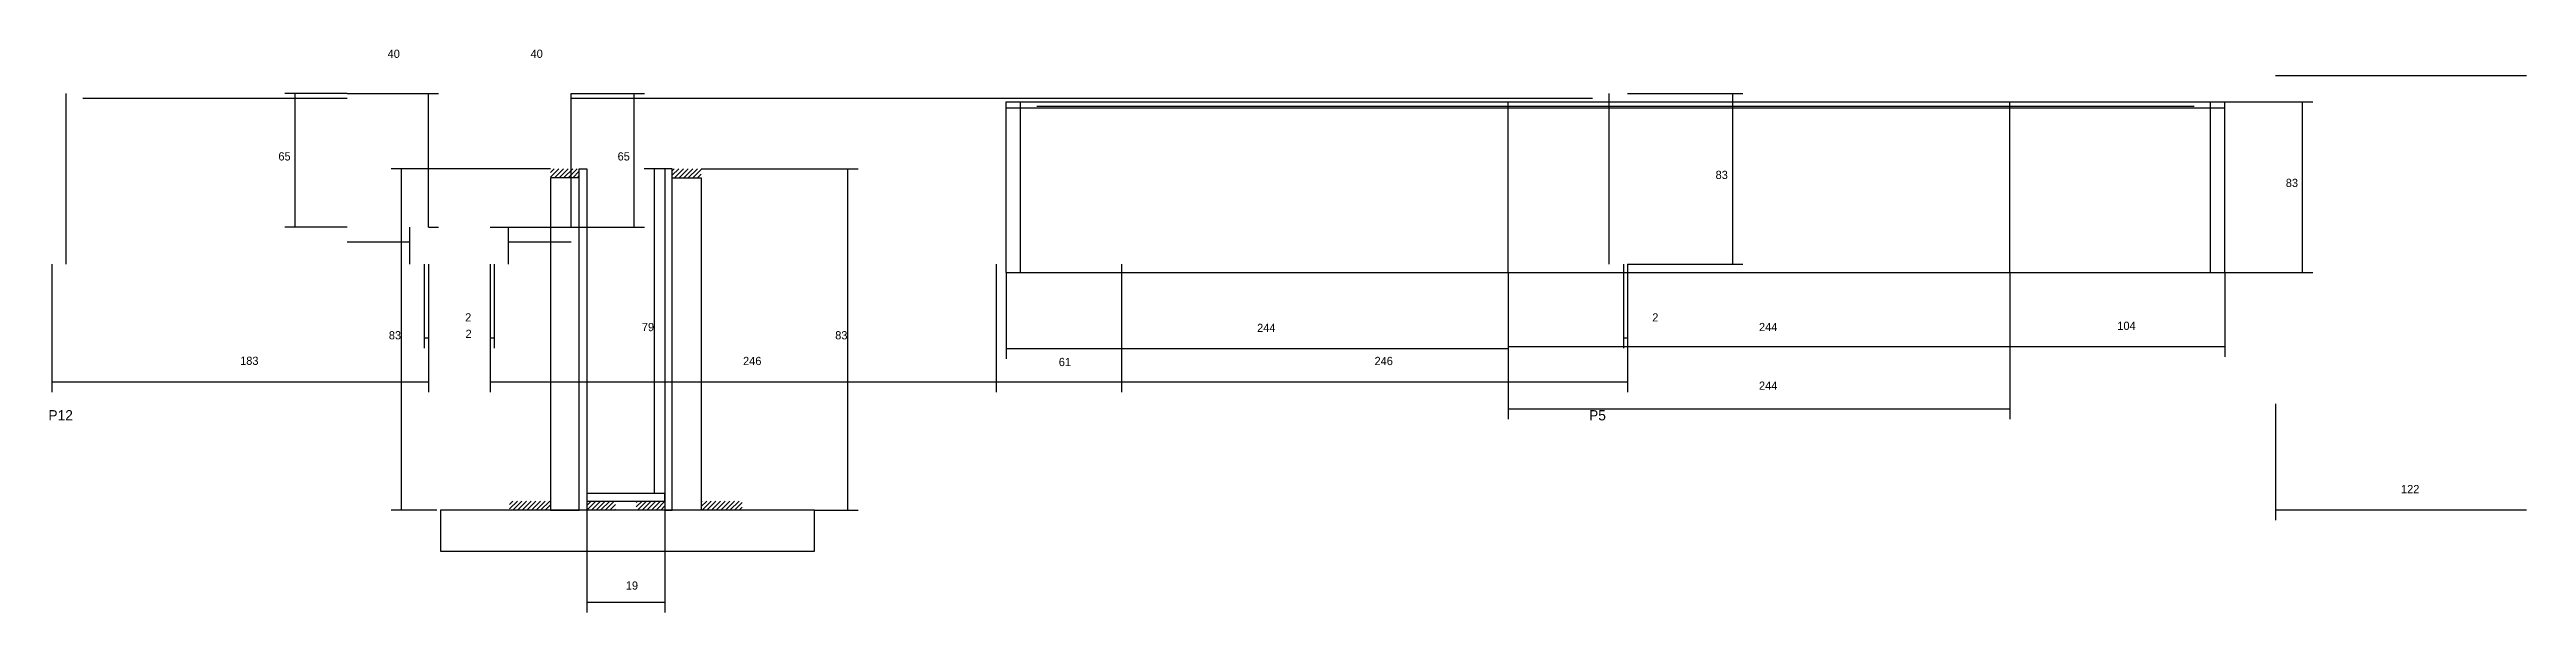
# Model space of a CAD drawing. Header units: metres. Extents: x -2848 to 22762, y -49062 to 1016.
# Drawn here: x 14120 to 15324, y -48668 to -48394 of the extents above; entities that cross this region are included whole.
import ezdxf

# ---------------------------------------------------------------- set-up
doc = ezdxf.new("R2010")
doc.units = ezdxf.units.M
for name, color, linetype in [('COTA', 4, 'Continuous'), ('Madeira', 126, 'Continuous'), ('NOMENCLATURA', 7, 'Continuous'), ('Painéis', 200, 'Continuous'), ('SARR_2.2x10', 40, 'Continuous'), ('SARR_2.2x7', 40, 'Continuous'), ('SARR_3.5x7', 81, 'Continuous')]:
    doc.layers.add(name, color=color, linetype=linetype)

msp = doc.modelspace()

# ---------------------------------------------------------------- texts
at = {"layer": 'COTA'}
for s, p in [('40', (14284.2, -48397.8)), ('40', (14353.7, -48397.8)), ('65', (14231.1, -48447.7)), ('65', (14396, -48447.7)), ('83', (14929.8, -48456.7)), ('83', (15207, -48460.6)), ('2', (14321.9, -48526)), ('79', (14407.8, -48530.7)), ('244', (14706.9, -48531.1)), ('2', (14899, -48526)), ('244', (14950.9, -48530.7)), ('104', (15125.1, -48530.1)), ('83', (14284.8, -48534.7)), ('2', (14322.1, -48534)), ('83', (14501.8, -48534.7)), ('183', (14212.5, -48547.1)), ('246', (14457, -48547.2)), ('61', (14610.5, -48547.7)), ('246', (14764, -48547.2)), ('244', (14950.9, -48559.2)), ('122', (15263, -48609.5)), ('19', (14400, -48656.4))]:
    msp.add_text(s, height=4, dxfattribs=at).set_placement(p)
at = {"layer": 'NOMENCLATURA'}
for s, p in [('P12', (14119.3, -48574.1)), ('P5', (14868.3, -48574.1))]:
    msp.add_text(s, height=5, dxfattribs=at).set_placement(p)

# ---------------------------------------------------------------- hatches: boundary and pattern name
at = {"layer": 'SARR_2.2x10'}
h = msp.add_hatch(dxfattribs=at)
h.set_pattern_fill('ANSI31', scale=0.5)
h.paths.add_polyline_path([(14343.4, -48613.3), (14343.4, -48617.7), (14363.4, -48617.7), (14363.4, -48613.3)])
h = msp.add_hatch(dxfattribs=at)
h.set_pattern_fill('ANSI31', scale=0.5)
h.paths.add_polyline_path([(14436.6, -48613.3), (14436.6, -48617.7), (14456.6, -48617.7), (14456.6, -48613.3)])
at = {"layer": 'SARR_2.2x7'}
h = msp.add_hatch(dxfattribs=at)
h.set_pattern_fill('ANSI31', scale=0.5)
h.paths.add_polyline_path([(14377.4, -48451.7), (14377.4, -48456.1), (14363.4, -48456.1), (14363.4, -48451.7)])
h = msp.add_hatch(dxfattribs=at)
h.set_pattern_fill('ANSI31', scale=0.5)
h.paths.add_polyline_path([(14422.6, -48451.7), (14422.6, -48456.1), (14436.6, -48456.1), (14436.6, -48451.7)])
h = msp.add_hatch(dxfattribs=at)
h.set_pattern_fill('ANSI31', scale=0.5)
h.paths.add_polyline_path([(14395, -48617.7), (14395, -48613.3), (14395, -48613.3), (14381, -48613.3), (14381, -48613.3), (14381, -48617.7), (14381, -48617.7), (14395, -48617.7)])
h = msp.add_hatch(dxfattribs=at)
h.set_pattern_fill('ANSI31', scale=0.5)
h.paths.add_polyline_path([(14405, -48617.7), (14405, -48613.3), (14405, -48613.3), (14419, -48613.3), (14419, -48613.3), (14419, -48617.7), (14419, -48617.7), (14405, -48617.7)])

# ---------------------------------------------------------------- linework, layer by layer
at = {"layer": 'COTA'}
for p, q in [((14264.5, -48415.2), (14234.2, -48415.2)), ((14239.2, -48480.2), (14239.2, -48415.2)), ((14264.5, -48415.2), (14309, -48415.2)), ((14304, -48480.2), (14304, -48415.2)), ((14373.5, -48415.2), (14409.1, -48415.2)), ((14373.5, -48480.2), (14373.5, -48415.2)), ((14373.5, -48415.2), (14378.5, -48415.2)), ((14404.1, -48480.2), (14404.1, -48415.2)), ((14887, -48415.2), (14943.1, -48415.2)), ((14938.1, -48498.2), (14938.1, -48415.2)), ((15177.4, -48419.1), (15220.2, -48419.1)), ((15215.2, -48502.1), (15215.2, -48419.1)), ((14363.4, -48451.7), (14286, -48451.7)), ((14291, -48617.7), (14291, -48451.7)), ((14419, -48451.7), (14408.9, -48451.7)), ((14413.9, -48609.7), (14413.9, -48451.7)), ((14436.6, -48451.7), (14513, -48451.7)), ((14508, -48617.7), (14508, -48451.7)), ((14264.5, -48480.2), (14234.2, -48480.2)), ((14304, -48480.2), (14309, -48480.2)), ((14334, -48480.2), (14378.5, -48480.2)), ((14373.5, -48480.2), (14409.1, -48480.2)), ((14121, -48498.2), (14121, -48560.3)), ((14302, -48498.2), (14302, -48539)), ((14304, -48498.2), (14304, -48560.3)), ((14304, -48498.2), (14304, -48539)), ((14334, -48498.2), (14334, -48560.3)), ((14334, -48498.2), (14334, -48539)), ((14336, -48498.2), (14336, -48539)), ((14580, -48498.2), (14580, -48560.3)), ((14580, -48498.2), (14580, -48560.3)), ((14584.9, -48502.1), (14584.9, -48544.1)), ((14641, -48498.2), (14641, -48560.3)), ((14641, -48498.2), (14641, -48560.3)), ((14828.9, -48502.1), (14828.9, -48543.2)), ((14828.9, -48502.1), (14828.9, -48544.1)), ((14828.9, -48502.1), (14828.9, -48573.5)), ((14885, -48498.2), (14885, -48539)), ((14887, -48498.2), (14887, -48560.3)), ((14887, -48498.2), (14887, -48539)), ((14887, -48498.2), (14943.1, -48498.2)), ((15072.9, -48502.1), (15072.9, -48543.2)), ((15072.9, -48502.1), (15072.9, -48543.2)), ((15072.9, -48502.1), (15072.9, -48573.5)), ((15177.4, -48502.1), (15177.4, -48543.2)), ((15177.4, -48502.1), (15220.2, -48502.1)), ((14302, -48534), (14304, -48534)), ((14334, -48534), (14336, -48534)), ((14584.9, -48539.1), (14828.9, -48539.1)), ((14828.9, -48538.2), (15072.9, -48538.2)), ((14885, -48534), (14887, -48534)), ((15072.9, -48538.2), (15177.4, -48538.2)), ((14121, -48555.3), (14304, -48555.3)), ((14334, -48555.3), (14580, -48555.3)), ((14580, -48555.3), (14641, -48555.3)), ((14641, -48555.3), (14887, -48555.3)), ((14828.9, -48568.5), (15072.9, -48568.5)), ((15202, -48566.1), (15202, -48622.6)), ((14419, -48609.7), (14408.9, -48609.7)), ((14308.1, -48617.7), (14286, -48617.7)), ((14381, -48617.7), (14381, -48667.5)), ((14419, -48617.7), (14419, -48667.5)), ((14491.8, -48617.7), (14513, -48617.7)), ((15202, -48617.6), (15324, -48617.6)), ((14381, -48662.5), (14419, -48662.5))]:
    msp.add_line(p, q, dxfattribs=at)
at = {"layer": 'Madeira'}
msp.add_lwpolyline([(14309.9, -48637.7), (14491.8, -48637.7), (14491.8, -48617.7), (14309.9, -48617.7)], close=True, dxfattribs=at)
at = {"layer": 'Painéis'}
for p, q in [((14584.9, -48419.1), (15177.4, -48419.1)), ((14584.9, -48502.1), (14584.9, -48419.1)), ((14584.9, -48422.1), (14828.9, -48422.1)), ((14584.9, -48502.1), (14584.9, -48422.1)), ((14828.9, -48502.1), (14828.9, -48419.1)), ((14828.9, -48502.1), (14828.9, -48422.1)), ((14828.9, -48422.1), (15072.9, -48422.1)), ((14828.9, -48502.1), (14828.9, -48422.1)), ((15072.9, -48502.1), (15072.9, -48419.1)), ((15072.9, -48502.1), (15072.9, -48422.1)), ((15072.9, -48422.1), (15177.4, -48422.1)), ((15072.9, -48502.1), (15072.9, -48422.1)), ((15177.4, -48502.1), (15177.4, -48419.1)), ((15177.4, -48502.1), (15177.4, -48422.1)), ((14584.9, -48502.1), (15177.4, -48502.1)), ((14584.9, -48502.1), (14828.9, -48502.1)), ((14828.9, -48502.1), (15072.9, -48502.1)), ((15072.9, -48502.1), (15177.4, -48502.1))]:
    msp.add_line(p, q, dxfattribs=at)
for points in [[(14377.4, -48617.7), (14377.4, -48451.7), (14381, -48451.7), (14381, -48617.7)], [(14422.6, -48617.7), (14422.6, -48451.7), (14419, -48451.7), (14419, -48617.7)], [(14419, -48609.7), (14381, -48609.7), (14381, -48613.3), (14419, -48613.3)]]:
    msp.add_lwpolyline(points, close=True, dxfattribs=at)
at = {"layer": 'SARR_2.2x7'}
for p, q in [((15202, -48406.3), (15324, -48406.3)), ((14128, -48498.2), (14128, -48415.2)), ((14136, -48417.4), (14264.5, -48417.4)), ((14373.5, -48417.4), (14580, -48417.4)), ((14580, -48417.4), (14641, -48417.4)), ((14641, -48417.4), (14870, -48417.4)), ((14878, -48498.2), (14878, -48415.2)), ((14591.9, -48502.1), (14591.9, -48419.1)), ((14599.9, -48421.3), (14828.9, -48421.3)), ((14828.9, -48421.3), (15072.9, -48421.3)), ((15072.9, -48421.3), (15162.4, -48421.3)), ((15170.4, -48502.1), (15170.4, -48419.1)), ((14264.5, -48487.2), (14295, -48487.2)), ((14295, -48498.2), (14295, -48480.2)), ((14343, -48498.2), (14343, -48480.2)), ((14343, -48487.2), (14373.5, -48487.2))]:
    msp.add_line(p, q, dxfattribs=at)
at = {"layer": 'SARR_3.5x7'}
for points in [[(14377.4, -48456.1), (14363.4, -48456.1), (14363.4, -48617.7), (14377.4, -48617.7)], [(14422.6, -48456.1), (14436.6, -48456.1), (14436.6, -48617.7), (14422.6, -48617.7)]]:
    msp.add_lwpolyline(points, close=True, dxfattribs=at)

msp.set_redraw_order([(e.dxf.handle, doc.entitydb.next_handle()) for e in msp.query("TEXT MTEXT ATTDEF DIMENSION ARC_DIMENSION")])  # texts and dimensions are drawn at this point

doc.saveas('drawing.dxf')
